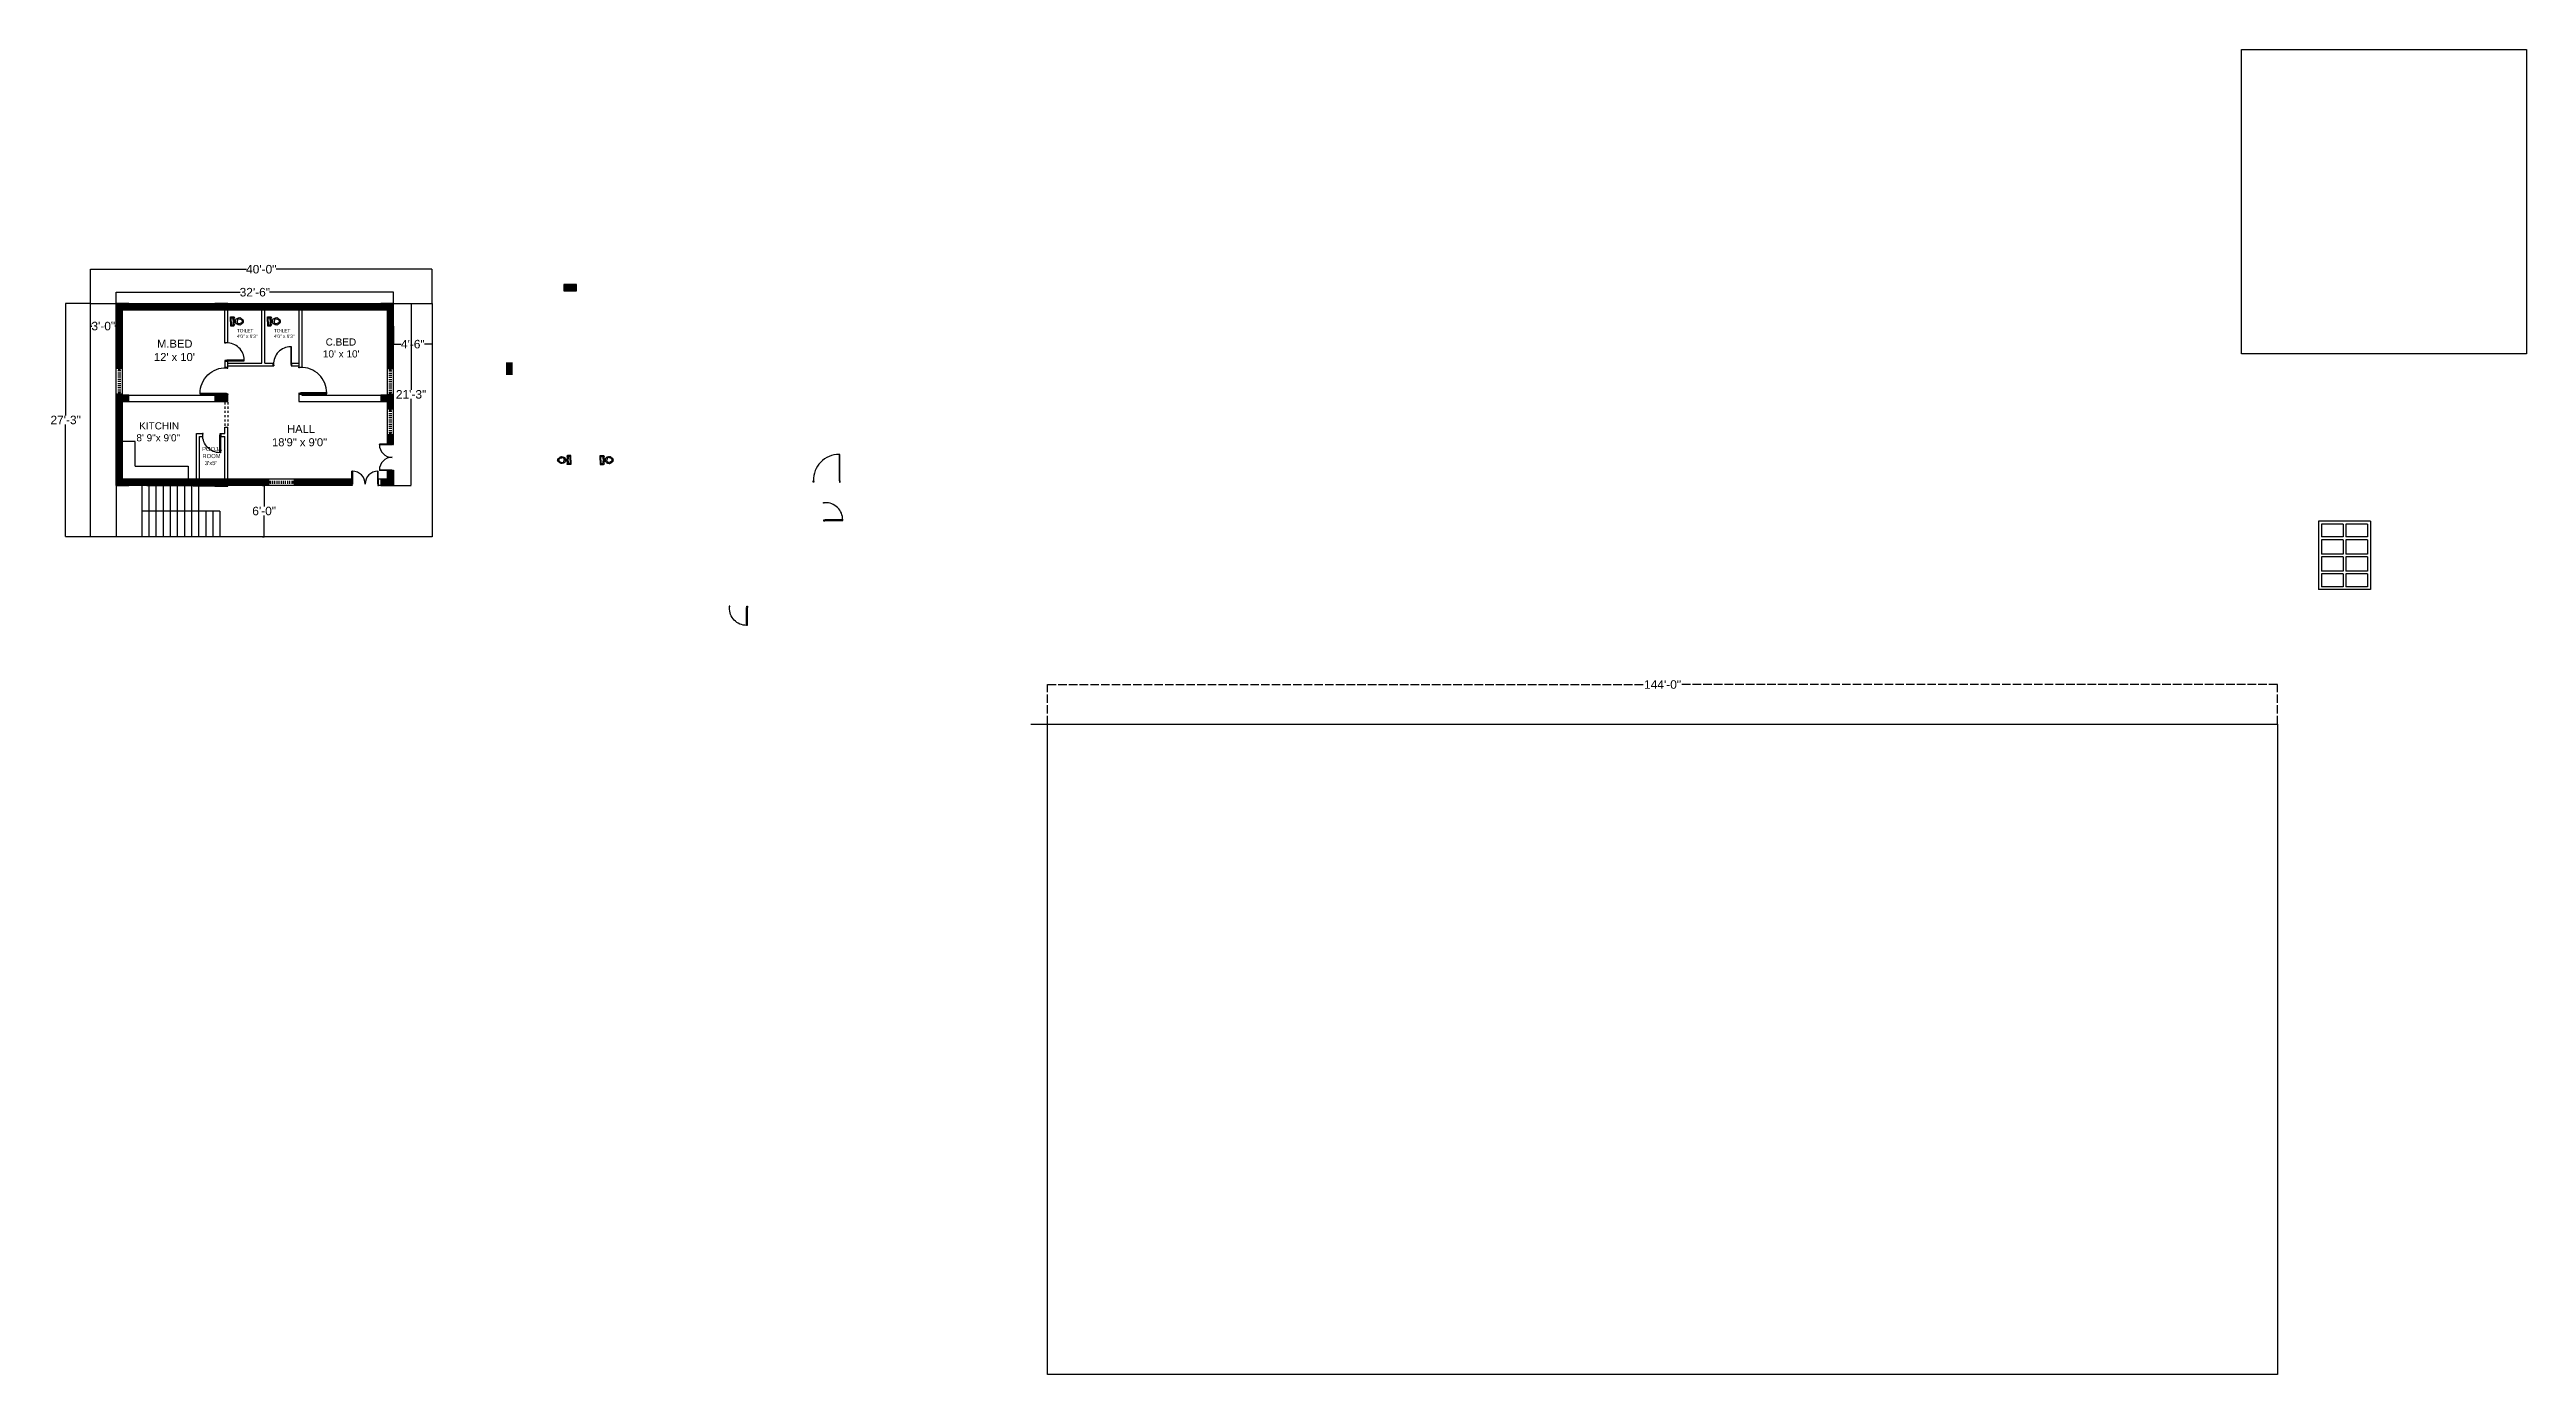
# Model space of a CAD drawing. Header units: inches. Extents: x -7493 to 22571, y -4428 to 5732.
# Drawn here: x -4310 to -829, y -3030 to -1168 of the extents above; entities that cross this region are included whole.
import ezdxf

# ---------------------------------------------------------------- set-up
doc = ezdxf.new("R2010")
doc.units = ezdxf.units.IN
doc.header["$MEASUREMENT"] = 0
doc.linetypes.add('ACAD_ISO02W100', pattern=[15, 12, -3])
doc.layers.add('dimentions', color=10, linetype='ACAD_ISO02W100')
doc.styles.get("Standard").update_dxf_attribs({"font": 'arial.ttf'})
doc.dimstyles.get("Standard").update_dxf_attribs({"dimtxt": 12, "dimasz": 0.18, "dimexe": 0, "dimexo": 0.0625, "dimgap": 0.09, "dimtad": 0, "dimtih": 1, "dimtoh": 1, "dimdec": 0, "dimrnd": 3, "dimzin": 3, "dimdsep": 46, "dimlunit": 3, "dimtxsty": 'Standard', "dimcen": 0.09, "dimclrd": 4, "dimclrt": 1, "dimadec": 0, "dimazin": 0, "dimtfac": 1, "dimtdec": 0, "dimtofl": 0, "dimtmove": 0, "dimatfit": 3, "dimfxl": 1, "dimtolj": 1, "dimtzin": 0, "dimarcsym": 0})
pattern_1 = [(45, (-123.36597, -32.24797), (-0.265165043, 0.265165043), []), (45, (-123.1892, -32.24797), (-0.265165043, 0.265165043), [])]

msp = doc.modelspace()

# ---------------------------------------------------------------- texts
at = {"attachment_point": 1}
for s, width, insert, char_height in [('   TOILET\\P   4\'0" x 6\'3" ', 36.584, (-4052, -1560.7), 4.733), ('   TOILET\\P   4\'0" x 6\'3" ', 36.584, (-4000, -1560.7), 4.733), ("   M.BED\\P  12' x 10'", 72.496, (-4171.8, -1575.8), 11.24), ("      C.BED\\P     10' x 10'", 90.236, (-3945.2, -1574), 10.057), ('      KITCHIN\\P     8\' 9"x 9\'0"', 90.236, (-4207.3, -1691.9), 10.057), ('\\pi19.11167;   HALL\\P\\pi2.32801;  18\'9" x 9\'0"', 90.031, (-4008.2, -1695.6), 11.24), ("\\pi8.01847;  POOJA\\P\\pi10.63745; ROOM\\P\\pi16.45449;3'x5'", 48.655, (-4108, -1726.5), 5.916)]:
    msp.add_mtext_dynamic_manual_height_columns(s, width=width, gutter_width=1.85, heights=[0], dxfattribs=dict(at, insert=insert, char_height=char_height))

# ---------------------------------------------------------------- blocks, each defined once
blk = doc.blocks.new('new block')
at = {"color": 4}
for p, q in [((5074.4, -488.4), (5072.4, -488.4)), ((5072.4, -488.4), (5072.4, -488.9)), ((5072.4, -488.9), (5073.4, -488.9)), ((5073.4, -488.9), (5073.4, -489.4)), ((5073.4, -489.4), (5074.4, -489.4)), ((5074.4, -489.4), (5074.4, -488.4)), ((5072.4, -526.4), (5072.4, -525.9)), ((5072.4, -525.9), (5073.4, -525.9)), ((5074.4, -526.4), (5072.4, -526.4)), ((5073.4, -525.9), (5073.4, -525.4)), ((5073.4, -525.4), (5074.4, -525.4)), ((5074.4, -525.4), (5074.4, -526.4))]:
    blk.add_line(p, q, dxfattribs=at)
blk.add_lwpolyline([(5072.4, -488.9), (5035.4, -488.9), (5035.4, -489.9), (5072.4, -489.9)], close=True, dxfattribs=at)
blk.add_arc((5071.4, -489.9), 36, 179.9779, 271.5918, dxfattribs=at)
blk = doc.blocks.new('2')
at = {"color": 4}
for p, q in [((5142.7, -693.2), (5124.7, -693.2)), ((5124.7, -693.7), (5124.7, -693.2)), ((5142.7, -693.7), (5124.7, -693.7)), ((5144.7, -692.7), (5142.7, -692.7)), ((5142.7, -692.7), (5142.7, -693.2)), ((5142.7, -693.2), (5143.7, -693.2)), ((5143.7, -693.2), (5143.7, -693.7)), ((5143.7, -693.7), (5144.7, -693.7)), ((5144.7, -693.7), (5144.7, -692.7)), ((5142.7, -729.6), (5124.7, -729.6)), ((5124.7, -729.6), (5124.7, -730.2)), ((5142.7, -730.2), (5124.7, -730.2)), ((5142.7, -730.7), (5142.7, -730.2)), ((5142.7, -730.2), (5143.7, -730.2)), ((5142.7, -730.2), (5143.2, -730.2)), ((5144.7, -730.7), (5142.7, -730.7)), ((5143.7, -730.2), (5143.7, -729.7)), ((5143.7, -729.7), (5144.7, -729.7)), ((5144.7, -729.7), (5144.7, -730.7))]:
    blk.add_line(p, q, dxfattribs=at)
for points in [[(5124.7, -693.7), (5142.7, -693.7), (5142.7, -693.2), (5124.7, -693.2)], [(5124.7, -729.6), (5142.7, -729.6), (5142.7, -730.2), (5124.7, -730.2)]]:
    blk.add_lwpolyline(points, dxfattribs=at)
for centre, start, end in [((5142.7, -693.7), 180, 270), ((5142.7, -729.6), 90, 180)]:
    blk.add_arc(centre, 18, start, end, dxfattribs=at)
blk = doc.blocks.new('column')
at = {"true_color": 0x991b1e}
h = blk.add_hatch(color=244, dxfattribs=at)
h.dxf.hatch_style = 1
h.paths.add_polyline_path([(133, 336.4), (124, 336.4), (124, 318.4), (133, 318.4)])
blk.add_lwpolyline([(133, 318.4), (133, 336.4), (124, 336.4), (124, 318.4)], close=True)
blk = doc.blocks.new('4')
at = {"color": 4}
for p, q in [((5454.5, -549.1), (5454.5, -547.1)), ((5454.5, -547.1), (5455, -547.1)), ((5455.5, -549.1), (5454.5, -549.1)), ((5455, -547.1), (5455, -548.1)), ((5455, -548.1), (5455.5, -548.1)), ((5455.5, -548.1), (5455.5, -549.1)), ((5480, -548.1), (5479.5, -548.1)), ((5479.5, -548.1), (5479.5, -549.1)), ((5479.5, -549.1), (5480.5, -549.1)), ((5480.5, -547.1), (5480, -547.1)), ((5480, -547.1), (5480, -548.1)), ((5480.5, -549.1), (5480.5, -547.1))]:
    blk.add_line(p, q, dxfattribs=at)
blk.add_lwpolyline([(5480, -547.1), (5480, -522.1), (5479, -522.1), (5479, -547.1)], close=True, dxfattribs=at)
blk.add_arc((5479, -546.1), 24, 89.9502, 182.388, dxfattribs=at)
blk = doc.blocks.new('*D55')
at = {"color": 0, "lineweight": -2, "transparency": 16777216}
for p, q in [((-4252.3, -1524.7), (-4252.3, -1476.8)), ((-3772.3, -1524.7), (-3772.3, -1476.8))]:
    blk.add_line(p, q, dxfattribs=at)
at = {"color": 4, "lineweight": -2, "transparency": 16777216}
for p, q in [((-4252.1, -1476.8), (-4033.2, -1476.8)), ((-3772.5, -1476.8), (-3991.4, -1476.8))]:
    blk.add_line(p, q, dxfattribs=at)
at = {"color": 4, "transparency": 16777216}
for points in [[(-4252.1, -1476.8), (-4252.1, -1476.9), (-4252.3, -1476.8)], [(-3772.5, -1476.8), (-3772.5, -1476.9), (-3772.3, -1476.8)]]:
    blk.add_solid(points, dxfattribs=at)
at = {"layer": 'Defpoints', "color": 0, "transparency": 16777216}
for p in [(-4252.3, -1476.8), (-4252.3, -1524.7), (-3772.3, -1524.7)]:
    blk.add_point(p, dxfattribs=at)
at = {"color": 1, "transparency": 16777216, "insert": (-4012.3, -1476.8), "char_height": 12, "attachment_point": 5}
blk.add_mtext('\\A1;40\'-0"', dxfattribs=at)
blk = doc.blocks.new('*D56')
at = {"color": 0, "lineweight": -2, "transparency": 16777216}
for p, q in [((-4252.4, -1524.7), (-4287.2, -1524.7)), ((-4252.4, -1852.7), (-4287.2, -1852.7))]:
    blk.add_line(p, q, dxfattribs=at)
at = {"color": 4, "lineweight": -2, "transparency": 16777216}
for p, q in [((-4287.2, -1524.9), (-4287.2, -1682.5)), ((-4287.2, -1852.5), (-4287.2, -1694.9))]:
    blk.add_line(p, q, dxfattribs=at)
at = {"color": 4, "transparency": 16777216}
for points in [[(-4287.3, -1524.9), (-4287.2, -1524.9), (-4287.2, -1524.7)], [(-4287.3, -1852.5), (-4287.2, -1852.5), (-4287.2, -1852.7)]]:
    blk.add_solid(points, dxfattribs=at)
at = {"layer": 'Defpoints', "color": 0, "transparency": 16777216}
for p in [(-4252.3, -1524.7), (-4287.2, -1852.7), (-4252.3, -1852.7)]:
    blk.add_point(p, dxfattribs=at)
at = {"color": 1, "transparency": 16777216, "insert": (-4287.2, -1688.7), "char_height": 12, "attachment_point": 5}
blk.add_mtext('\\A1;27\'-3"', dxfattribs=at)
blk = doc.blocks.new('A$C73EC25F1')
for p, q in [((0.25, 0.74), (0, 0.74)), ((0, 0.74), (0, 0.55)), ((0, 0.55), (0.03, 0.52)), ((0.01, 0.74), (0.01, 0.56)), ((0.01, 0.56), (0.02, 0.55)), ((0.02, 0.55), (0.03, 0.53)), ((0.02, 0.55), (0.02, 0.55)), ((0.02, 0.55), (0.02, 0.55)), ((0.1, 0.56), (0.03, 0.53)), ((0.1, 0.54), (0.03, 0.52)), ((0.03, 0.52), (0.03, 0.52)), ((0.25, 0.7), (0.05, 0.7)), ((0.05, 0.7), (0.05, 0.59)), ((0.05, 0.59), (0.07, 0.59)), ((0.16, 0.6), (0.07, 0.59)), ((0.07, 0.59), (0.07, 0.59)), ((0.18, 0.56), (0.1, 0.56)), ((0.18, 0.54), (0.1, 0.54)), ((0.11, 0.4), (0.19, 0.45)), ((0.11, 0.29), (0.15, 0.34)), ((0.12, 0.24), (0.11, 0.29)), ((0.15, 0.15), (0.12, 0.24)), ((0.15, 0.34), (0.18, 0.35)), ((0.19, 0.08), (0.15, 0.15)), ((0.25, 0.58), (0.16, 0.6)), ((0.25, 0.53), (0.18, 0.56)), ((0.25, 0.52), (0.18, 0.54)), ((0.18, 0.35), (0.24, 0.36)), ((0.2, 0.51), (0.19, 0.47)), ((0.19, 0.47), (0.19, 0.45)), ((0.19, 0.45), (0.31, 0.45)), ((0.2, 0.08), (0.19, 0.08)), ((0.22, 0.53), (0.2, 0.51)), ((0.21, 0.49), (0.2, 0.49)), ((0.2, 0.49), (0.2, 0.49)), ((0.2, 0.49), (0.2, 0.49)), ((0.2, 0.49), (0.2, 0.48)), ((0.2, 0.48), (0.21, 0.48)), ((0.2, 0.08), (0.22, 0.06)), ((0.25, 0.5), (0.21, 0.5)), ((0.21, 0.5), (0.21, 0.5)), ((0.21, 0.5), (0.21, 0.49)), ((0.21, 0.48), (0.25, 0.48)), ((0.21, 0.48), (0.21, 0.48)), ((0.21, 0.48), (0.21, 0.48)), ((0.22, 0.06), (0.25, 0.06)), ((0.23, 0.45), (0.23, 0.48)), ((0.24, 0.36), (0.25, 0.36)), ((0.25, 0.74), (0.5, 0.74)), ((0.25, 0.7), (0.45, 0.7)), ((0.26, 0.58), (0.25, 0.58)), ((0.32, 0.56), (0.25, 0.53)), ((0.32, 0.54), (0.25, 0.52)), ((0.25, 0.52), (0.25, 0.52)), ((0.25, 0.5), (0.29, 0.5)), ((0.29, 0.48), (0.25, 0.48)), ((0.26, 0.36), (0.25, 0.36)), ((0.25, 0.06), (0.27, 0.06)), ((0.35, 0.6), (0.26, 0.58)), ((0.32, 0.35), (0.26, 0.36)), ((0.27, 0.45), (0.27, 0.48)), ((0.27, 0.06), (0.29, 0.07)), ((0.3, 0.52), (0.28, 0.53)), ((0.29, 0.49), (0.29, 0.5)), ((0.29, 0.5), (0.29, 0.5)), ((0.3, 0.49), (0.29, 0.49)), ((0.29, 0.48), (0.29, 0.48)), ((0.29, 0.48), (0.29, 0.48)), ((0.29, 0.48), (0.3, 0.48)), ((0.29, 0.07), (0.3, 0.08)), ((0.31, 0.49), (0.3, 0.52)), ((0.3, 0.48), (0.3, 0.49)), ((0.3, 0.49), (0.3, 0.49)), ((0.3, 0.49), (0.3, 0.49)), ((0.3, 0.08), (0.31, 0.08)), ((0.31, 0.45), (0.31, 0.49)), ((0.31, 0.45), (0.39, 0.4)), ((0.31, 0.08), (0.35, 0.15)), ((0.4, 0.56), (0.32, 0.56)), ((0.4, 0.54), (0.32, 0.54)), ((0.35, 0.34), (0.32, 0.35)), ((0.44, 0.59), (0.35, 0.6)), ((0.39, 0.29), (0.35, 0.34)), ((0.35, 0.15), (0.38, 0.24)), ((0.38, 0.24), (0.39, 0.29)), ((0.47, 0.53), (0.4, 0.56)), ((0.47, 0.52), (0.4, 0.54)), ((0.45, 0.59), (0.44, 0.59)), ((0.45, 0.7), (0.45, 0.59)), ((0.48, 0.55), (0.47, 0.53)), ((0.5, 0.55), (0.47, 0.52)), ((0.48, 0.55), (0.49, 0.55)), ((0.49, 0.74), (0.49, 0.56)), ((0.49, 0.55), (0.49, 0.56)), ((0.49, 0.56), (0.49, 0.56)), ((0.5, 0.74), (0.5, 0.55))]:
    blk.add_line(p, q)
for centre, radius, start, end in [((2.43, -0.34), 2.44, 164.6178, 166.2484), ((0.21, 0.2), 0.154, 166.557, 173.0452), ((0.1, 0.22), 0.0446, 174.3642, 199.9942), ((0.68, 0.44), 0.667, 201.1305, 207.7446), ((0.76, 0.12), 0.711, 161.1022, 164.4404), ((1.21, -0.04), 1.18, 158.3153, 160.9044), ((0.48, 0.34), 0.436, 208.1436, 219.081), ((0.34, 0.22), 0.255, 219.2937, 233.7294), ((0.22, 0.07), 0.061, 233.2861, 254.7689), ((0.27, 0.24), 0.241, 253.7934, 264.6213), ((0.23, 0.24), 0.241, 275.3787, 286.2066), ((0.28, 0.07), 0.061, 285.2311, 306.7139), ((0.16, 0.22), 0.255, 306.2706, 320.7063), ((0.02, 0.34), 0.436, 320.919, 331.8564), ((-0.71, -0.04), 1.18, 19.0956, 21.6847), ((-0.26, 0.12), 0.711, 15.5596, 18.8978), ((-0.18, 0.44), 0.667, 332.2554, 338.8695), ((-1.93, -0.34), 2.44, 13.7516, 15.3822), ((0.29, 0.2), 0.154, 6.9548, 13.443), ((0.4, 0.22), 0.0446, 340.0058, 5.6358)]:
    blk.add_arc(centre, radius, start, end)
blk = doc.blocks.new('*D57')
at = {"color": 0, "lineweight": -2, "transparency": 16777216}
for p, q in [((-4252.3, -1553), (-4252.3, -1556.7)), ((-4216.3, -1553), (-4216.3, -1556.7))]:
    blk.add_line(p, q, dxfattribs=at)
at = {"color": 4, "lineweight": -2, "transparency": 16777216}
for p, q in [((-4252.1, -1556.7), (-4250.3, -1556.7)), ((-4216.5, -1556.7), (-4218.3, -1556.7))]:
    blk.add_line(p, q, dxfattribs=at)
at = {"color": 4, "transparency": 16777216}
for points in [[(-4252.1, -1556.6), (-4252.1, -1556.7), (-4252.3, -1556.7)], [(-4216.5, -1556.6), (-4216.5, -1556.7), (-4216.3, -1556.7)]]:
    blk.add_solid(points, dxfattribs=at)
at = {"layer": 'Defpoints', "color": 0, "transparency": 16777216}
for p in [(-4252.3, -1552.9), (-4252.3, -1556.7), (-4216.3, -1552.9)]:
    blk.add_point(p, dxfattribs=at)
at = {"color": 1, "transparency": 16777216, "insert": (-4234.3, -1556.7), "char_height": 12, "attachment_point": 5}
blk.add_mtext('\\A1;3\'-0"', dxfattribs=at)
blk = doc.blocks.new('*D58')
at = {"color": 0, "lineweight": -2, "transparency": 16777216}
for p, q in [((-3826.3, -1556.7), (-3826.3, -1582.1)), ((-3772.3, -1556.7), (-3772.3, -1582.1))]:
    blk.add_line(p, q, dxfattribs=at)
at = {"color": 4, "lineweight": -2, "transparency": 16777216}
for p, q in [((-3826.1, -1582.1), (-3815.6, -1582.1)), ((-3772.5, -1582.1), (-3783, -1582.1))]:
    blk.add_line(p, q, dxfattribs=at)
at = {"color": 4, "transparency": 16777216}
for points in [[(-3826.1, -1582.1), (-3826.1, -1582.2), (-3826.3, -1582.1)], [(-3772.5, -1582.1), (-3772.5, -1582.2), (-3772.3, -1582.1)]]:
    blk.add_solid(points, dxfattribs=at)
at = {"layer": 'Defpoints', "color": 0, "transparency": 16777216}
for p in [(-3826.3, -1556.7), (-3772.3, -1556.7), (-3826.3, -1582.1)]:
    blk.add_point(p, dxfattribs=at)
at = {"color": 1, "transparency": 16777216, "insert": (-3799.3, -1582.1), "char_height": 12, "attachment_point": 5}
blk.add_mtext('\\A1;4\'-6"', dxfattribs=at)
blk = doc.blocks.new('*D59')
at = {"color": 0, "lineweight": -2, "transparency": 16777216}
for p, q in [((-4010.5, -1780.7), (-4008.2, -1780.7)), ((-4010.5, -1852.7), (-4008.2, -1852.7))]:
    blk.add_line(p, q, dxfattribs=at)
at = {"color": 4, "lineweight": -2, "transparency": 16777216}
for p, q in [((-4008.2, -1780.9), (-4008.2, -1810.5)), ((-4008.2, -1852.5), (-4008.2, -1822.9))]:
    blk.add_line(p, q, dxfattribs=at)
at = {"color": 4, "transparency": 16777216}
for points in [[(-4008.2, -1780.9), (-4008.2, -1780.9), (-4008.2, -1780.7)], [(-4008.2, -1852.5), (-4008.2, -1852.5), (-4008.2, -1852.7)]]:
    blk.add_solid(points, dxfattribs=at)
at = {"layer": 'Defpoints', "color": 0, "transparency": 16777216}
for p in [(-4010.5, -1780.7), (-4010.5, -1852.7), (-4008.2, -1852.7)]:
    blk.add_point(p, dxfattribs=at)
at = {"color": 1, "transparency": 16777216, "insert": (-4008.2, -1816.7), "char_height": 12, "attachment_point": 5}
blk.add_mtext('\\A1;6\'-0"', dxfattribs=at)
blk = doc.blocks.new('*D60')
at = {"color": 0, "lineweight": -2, "transparency": 16777216}
for p, q in [((-4216.3, -1524.7), (-4216.3, -1509.1)), ((-3826.3, -1524.7), (-3826.3, -1509.1))]:
    blk.add_line(p, q, dxfattribs=at)
at = {"color": 4, "lineweight": -2, "transparency": 16777216}
for p, q in [((-4216.1, -1509.1), (-4042, -1509.1)), ((-3826.5, -1509.1), (-4000.6, -1509.1))]:
    blk.add_line(p, q, dxfattribs=at)
at = {"color": 4, "transparency": 16777216}
for points in [[(-4216.1, -1509), (-4216.1, -1509.1), (-4216.3, -1509.1)], [(-3826.5, -1509), (-3826.5, -1509.1), (-3826.3, -1509.1)]]:
    blk.add_solid(points, dxfattribs=at)
at = {"layer": 'Defpoints', "color": 0, "transparency": 16777216}
for p in [(-4216.3, -1509.1), (-4216.3, -1524.7), (-3826.3, -1524.7)]:
    blk.add_point(p, dxfattribs=at)
at = {"color": 1, "transparency": 16777216, "insert": (-4021.3, -1509.1), "char_height": 12, "attachment_point": 5}
blk.add_mtext('\\A1;32\'-6"', dxfattribs=at)
blk = doc.blocks.new('*D61')
at = {"color": 0, "lineweight": -2, "transparency": 16777216}
for p, q in [((-3826.2, -1524.7), (-3801.7, -1524.7)), ((-3826.2, -1780.7), (-3801.7, -1780.7))]:
    blk.add_line(p, q, dxfattribs=at)
at = {"color": 4, "lineweight": -2, "transparency": 16777216}
for p, q in [((-3801.7, -1524.9), (-3801.7, -1646.5)), ((-3801.7, -1780.5), (-3801.7, -1658.9))]:
    blk.add_line(p, q, dxfattribs=at)
at = {"color": 4, "transparency": 16777216}
for points in [[(-3801.8, -1524.9), (-3801.7, -1524.9), (-3801.7, -1524.7)], [(-3801.8, -1780.5), (-3801.7, -1780.5), (-3801.7, -1780.7)]]:
    blk.add_solid(points, dxfattribs=at)
at = {"layer": 'Defpoints', "color": 0, "transparency": 16777216}
for p in [(-3826.3, -1524.7), (-3826.3, -1780.7), (-3801.7, -1780.7)]:
    blk.add_point(p, dxfattribs=at)
at = {"color": 1, "transparency": 16777216, "insert": (-3801.7, -1652.7), "char_height": 12, "attachment_point": 5}
blk.add_mtext('\\A1;21\'-3"', dxfattribs=at)
blk = doc.blocks.new('*D68')
at = {"layer": 'Defpoints', "color": 0, "transparency": 16777216}
for p in [(-1178.3, -2060.6), (-2907.2, -2116.5), (-1178.3, -2116.5)]:
    blk.add_point(p, dxfattribs=at)
at = {"layer": 'dimentions', "color": 0, "lineweight": -2, "transparency": 16777216}
for p, q in [((-2907.2, -2116.4), (-2907.2, -2060.6)), ((-2907, -2060.6), (-2067.5, -2060.6)), ((-1178.5, -2060.6), (-2017.9, -2060.6)), ((-1178.3, -2116.4), (-1178.3, -2060.6))]:
    blk.add_line(p, q, dxfattribs=at)
at = {"layer": 'dimentions', "color": 0, "transparency": 16777216}
for points in [[(-2907, -2060.5), (-2907, -2060.6), (-2907.2, -2060.6)], [(-1178.5, -2060.5), (-1178.5, -2060.6), (-1178.3, -2060.6)]]:
    blk.add_solid(points, dxfattribs=at)
at = {"layer": 'dimentions', "color": 5, "transparency": 16777216, "insert": (-2042.7, -2060.6), "char_height": 12, "attachment_point": 5}
blk.add_mtext('\\A1;144\'-0"', dxfattribs=at)

# ---------------------------------------------------------------- dimensions: what is measured, and where the dimension line sits
for p1, p2, distance, picture, middle in [((-3772.3, -1524.7), (-4252.3, -1524.7), -47.9, '*D55', (-4012.3, -1476.8)), ((-4252.3, -1524.7), (-4252.3, -1852.7), -34.9, '*D56', (-4287.2, -1688.7)), ((-3826.3, -1524.7), (-4216.3, -1524.7), -15.7, '*D60', (-4021.3, -1509.1)), ((-3826.3, -1524.7), (-3826.3, -1780.7), 24.6, '*D61', (-3801.7, -1652.7)), ((-4216.3, -1552.9), (-4252.3, -1552.9), 3.7, '*D57', (-4234.3, -1556.7)), ((-3772.3, -1556.7), (-3826.3, -1556.7), 25.5, '*D58', (-3799.3, -1582.1)), ((-4010.5, -1780.7), (-4010.5, -1852.7), 2.4, '*D59', (-4008.2, -1816.7))]:
    dim = msp.add_aligned_dim(p1=p1, p2=p2, distance=distance, dimstyle='Standard')
    dim.commit()
    dim.dimension.update_dxf_attribs({"geometry": picture, "text_midpoint": middle})
at = {"layer": 'dimentions'}
dim = msp.add_linear_dim(base=(-1178.3, -2060.6), p1=(-2907.2, -2116.5), p2=(-1178.3, -2116.5), angle=0, dimstyle='Standard', override={"dimclrd": 0, "dimclrt": 5}, dxfattribs=at)
dim.commit()
dim.dimension.update_dxf_attribs({"geometry": '*D68', "text_midpoint": (-2042.7, -2060.6), "dimtype": 161})

# ---------------------------------------------------------------- hatches: boundary and pattern name
at = {"true_color": 0xf8d731}
h = msp.add_hatch(dxfattribs=at)
h.set_pattern_fill('ANSI32', color=40)
h.set_pattern_definition(pattern_1)
h.paths.add_polyline_path([(-4077.3, -1524.7), (-4198.3, -1524.7), (-4198.3, -1533.7), (-4077.3, -1533.7)])
h.paths.add_polyline_path([(-4207.3, -1533.7), (-4216.3, -1533.7), (-4216.3, -1616.2), (-4207.3, -1616.2)])
h.paths.add_polyline_path([(-3844.3, -1524.7), (-4059.3, -1524.7), (-4059.3, -1533.7), (-3844.3, -1533.7)])
h.paths.add_polyline_path([(-3826.3, -1533.7), (-3835.3, -1533.7), (-3835.3, -1616.7), (-3826.3, -1616.7)])
h = msp.add_hatch(color=2)
h.dxf.hatch_style = 1
h.paths.add_polyline_path([(-4209.8, -1619.2), (-4209.8, -1616.2), (-4213.8, -1616.2), (-4213.8, -1619.2)])
h.paths.add_polyline_path([(-4209.8, -1652.2), (-4209.8, -1649.2), (-4213.8, -1649.2), (-4213.8, -1652.2)])
h = msp.add_hatch(color=2)
h.dxf.hatch_style = 1
h.paths.add_polyline_path([(-3828.8, -1619.7), (-3828.8, -1616.7), (-3832.8, -1616.7), (-3832.8, -1619.7)])
h.paths.add_polyline_path([(-3828.8, -1652.7), (-3828.8, -1649.7), (-3832.8, -1649.7), (-3832.8, -1652.7)])
at = {"true_color": 0x991b1e}
h = msp.add_hatch(color=244, dxfattribs=at)
h.dxf.hatch_style = 1
h.paths.add_polyline_path([(-3659.1, -1607.4), (-3668.1, -1607.4), (-3668.1, -1625.4), (-3659.1, -1625.4)])
at = {"true_color": 0xf8d731}
h = msp.add_hatch(dxfattribs=at)
h.set_pattern_fill('ANSI32', color=40)
h.set_pattern_definition(pattern_1)
h.paths.add_polyline_path([(-3826.3, -1662.7), (-3835.3, -1662.7), (-3835.3, -1673.4), (-3826.3, -1673.4)])
h.paths.add_polyline_path([(-3826.3, -1709.4), (-3835.3, -1709.4), (-3835.3, -1722.1), (-3826.3, -1722.1)])
h.paths.add_polyline_path([(-3826.3, -1760.1), (-3828.3, -1760.1), (-3835.3, -1760.1), (-3835.3, -1771.7), (-3826.3, -1771.7)])
h.paths.add_polyline_path([(-3885.3, -1771.7), (-3966, -1771.7), (-3966, -1780.7), (-3885.3, -1780.7)])
h.paths.add_polyline_path([(-4002, -1780.7), (-4059.3, -1780.7), (-4059.3, -1781.7), (-4077.3, -1781.7), (-4216.3, -1780.7), (-4077.3, -1780.7), (-4077.3, -1771.7), (-4002, -1771.7)])
h.paths.add_polyline_path([(-4077.3, -1771.7), (-4207.3, -1771.7), (-4207.3, -1652.2), (-4216.3, -1652.2), (-4216.3, -1780.7), (-4077.3, -1780.7)])
h = msp.add_hatch(color=2)
h.dxf.hatch_style = 1
h.paths.add_polyline_path([(-3828.8, -1676.4), (-3828.8, -1673.4), (-3832.8, -1673.4), (-3832.8, -1676.4)])
h.paths.add_polyline_path([(-3828.8, -1709.4), (-3828.8, -1706.4), (-3832.8, -1706.4), (-3832.8, -1709.4)])
h = msp.add_hatch(color=2)
h.dxf.hatch_style = 1
h.paths.add_polyline_path([(-3999, -1774.2), (-4002, -1774.2), (-4002, -1778.2), (-3999, -1778.2)])
h.paths.add_polyline_path([(-3966, -1774.2), (-3969, -1774.2), (-3969, -1778.2), (-3966, -1778.2)])

# ---------------------------------------------------------------- linework, layer by layer
for p, q in [((-4252.3, -1524.7), (-3772.3, -1524.7)), ((-4252.3, -1852.7), (-4252.3, -1524.7)), ((-4216.3, -1780.7), (-4216.3, -1524.7)), ((-3826.3, -1722.1), (-3826.3, -1524.7)), ((-3772.3, -1524.7), (-3772.3, -1852.7)), ((-4207.3, -1533.7), (-3835.3, -1533.7)), ((-4207.3, -1771.7), (-4207.3, -1533.7)), ((-4063.3, -1580.9), (-4063.3, -1533.7)), ((-4059.3, -1579.9), (-4059.3, -1533.7)), ((-4011.3, -1608.7), (-4011.3, -1533.7)), ((-4007.3, -1608.7), (-4007.3, -1533.7)), ((-3959.3, -1533.7), (-3959.3, -1614.7)), ((-3955.3, -1533.7), (-3955.3, -1614.2)), ((-3835.3, -1533.7), (-3835.3, -1722.1)), ((-4063.3, -1579.9), (-4059.3, -1579.9)), ((-4207.3, -1616.2), (-4216.3, -1616.2)), ((-4213.8, -1619.2), (-4209.8, -1619.2)), ((-4213.8, -1622.2), (-4209.8, -1622.2)), ((-4213.8, -1625.2), (-4209.8, -1625.2)), ((-4213.8, -1628.2), (-4209.8, -1628.2)), ((-4213.8, -1631.2), (-4209.8, -1631.2)), ((-4213.8, -1634.2), (-4209.8, -1634.2)), ((-4063.3, -1605.9), (-4059.3, -1605.9)), ((-4063.3, -1605.9), (-4063.3, -1614.7)), ((-4059.3, -1614.7), (-4063.3, -1614.7)), ((-4059.3, -1614.7), (-4059.3, -1605.9)), ((-4059.3, -1608.7), (-4011.3, -1608.7)), ((-4059.3, -1612.7), (-3994.4, -1612.7)), ((-4059.3, -1615.7), (-4059.3, -1612.7)), ((-4007.3, -1608.7), (-3995.4, -1608.7)), ((-3995.4, -1612.7), (-3995.4, -1608.7)), ((-3970.4, -1612.7), (-3959.3, -1612.7)), ((-3969.4, -1608.7), (-3959.3, -1608.7)), ((-3969.4, -1611.7), (-3969.4, -1608.7)), ((-3959.3, -1612.7), (-3959.3, -1615.2)), ((-3959.3, -1614.2), (-3955.3, -1614.2)), ((-3826.3, -1616.7), (-3835.3, -1616.7)), ((-3832.8, -1619.7), (-3828.8, -1619.7)), ((-3832.8, -1622.7), (-3828.8, -1622.7)), ((-3832.8, -1625.7), (-3828.8, -1625.7)), ((-3832.8, -1628.7), (-3828.8, -1628.7)), ((-3832.8, -1631.7), (-3828.8, -1631.7)), ((-3832.8, -1634.7), (-3828.8, -1634.7)), ((-4207.3, -1652.2), (-4216.3, -1652.2)), ((-4213.8, -1637.2), (-4209.8, -1637.2)), ((-4213.8, -1640.2), (-4209.8, -1640.2)), ((-4213.8, -1643.2), (-4209.8, -1643.2)), ((-4213.8, -1646.2), (-4209.8, -1646.2)), ((-4213.8, -1649.2), (-4209.8, -1649.2)), ((-4213.8, -1652.2), (-4209.8, -1652.2)), ((-4207.3, -1652.2), (-4207.3, -1651.2)), ((-4207.3, -1653.7), (-4063.3, -1653.7)), ((-4207.3, -1662.7), (-4063.3, -1662.7)), ((-4063.3, -1653.7), (-4063.3, -1652.7)), ((-4059.3, -1652.7), (-4063.3, -1652.7)), ((-4059.3, -1662.7), (-4059.3, -1651.7)), ((-3959.3, -1651.2), (-3959.3, -1662.7)), ((-3959.3, -1652.2), (-3955.3, -1652.2)), ((-3959.3, -1662.7), (-3835.3, -1662.7)), ((-3955.3, -1652.2), (-3955.3, -1653.7)), ((-3955.3, -1653.7), (-3835.3, -1653.7)), ((-3826.3, -1652.7), (-3835.3, -1652.7)), ((-3832.8, -1637.7), (-3828.8, -1637.7)), ((-3832.8, -1640.7), (-3828.8, -1640.7)), ((-3832.8, -1643.7), (-3828.8, -1643.7)), ((-3832.8, -1646.7), (-3828.8, -1646.7)), ((-3832.8, -1649.7), (-3828.8, -1649.7)), ((-3832.8, -1652.7), (-3828.8, -1652.7)), ((-4063.3, -1698.7), (-4059.3, -1698.7)), ((-4063.3, -1707.7), (-4063.3, -1698.7)), ((-4059.3, -1771.7), (-4059.3, -1698.7)), ((-3826.3, -1673.4), (-3835.3, -1673.4)), ((-3832.8, -1676.4), (-3828.8, -1676.4)), ((-3832.8, -1679.4), (-3828.8, -1679.4)), ((-3832.8, -1682.4), (-3828.8, -1682.4)), ((-3832.8, -1685.4), (-3828.8, -1685.4)), ((-3832.8, -1688.4), (-3828.8, -1688.4)), ((-3832.8, -1691.4), (-3828.8, -1691.4)), ((-3832.8, -1694.4), (-3828.8, -1694.4)), ((-3832.8, -1697.4), (-3828.8, -1697.4)), ((-3832.8, -1700.4), (-3828.8, -1700.4)), ((-3832.8, -1703.4), (-3828.8, -1703.4)), ((-4189.3, -1718.8), (-4207.3, -1718.8)), ((-4189.3, -1753.7), (-4189.3, -1718.8)), ((-4103.3, -1771.7), (-4103.3, -1707.7)), ((-4103.3, -1707.7), (-4095, -1707.7)), ((-4099.3, -1771.7), (-4099.3, -1711.7)), ((-4099.3, -1711.7), (-4095, -1711.7)), ((-4095, -1707.7), (-4095, -1711.7)), ((-4069, -1707.7), (-4063.3, -1707.7)), ((-4069, -1707.7), (-4069, -1711.7)), ((-4069, -1711.7), (-4063.3, -1711.7)), ((-4063.3, -1771.7), (-4063.3, -1711.7)), ((-3826.3, -1709.4), (-3835.3, -1709.4)), ((-3826.3, -1722.1), (-3835.3, -1722.1)), ((-3832.8, -1706.4), (-3828.8, -1706.4)), ((-3832.8, -1709.4), (-3828.8, -1709.4)), ((-3885.3, -1771.7), (-4207.3, -1771.7)), ((-4189.3, -1753.7), (-4115, -1753.7)), ((-4115, -1753.7), (-4115, -1771.7)), ((-4002, -1771.7), (-4002, -1780.7)), ((-3999, -1778.2), (-3999, -1774.2)), ((-3996, -1778.2), (-3996, -1774.2)), ((-3993, -1778.2), (-3993, -1774.2)), ((-3990, -1778.2), (-3990, -1774.2)), ((-3987, -1778.2), (-3987, -1774.2)), ((-3984, -1778.2), (-3984, -1774.2)), ((-3981, -1778.2), (-3981, -1774.2)), ((-3978, -1778.2), (-3978, -1774.2)), ((-3975, -1778.2), (-3975, -1774.2)), ((-3972, -1778.2), (-3972, -1774.2)), ((-3969, -1778.2), (-3969, -1774.2)), ((-3966, -1771.7), (-3966, -1780.7)), ((-3966, -1778.2), (-3966, -1774.2)), ((-3885.3, -1780.7), (-3885.3, -1771.7)), ((-3835.3, -1771.7), (-3847.3, -1771.7)), ((-3847.3, -1780.7), (-3847.3, -1771.7)), ((-3826.3, -1760.1), (-3835.3, -1760.1)), ((-3835.3, -1760.1), (-3835.3, -1771.7)), ((-3826.3, -1759.1), (-3826.3, -1780.7)), ((-4216.3, -1780.7), (-4216.3, -1852.7)), ((-3884.3, -1780.7), (-4216.3, -1780.7)), ((-4180.3, -1780.7), (-4180.3, -1852.7)), ((-4170.3, -1780.7), (-4170.3, -1852.7)), ((-4160.3, -1780.7), (-4160.3, -1852.7)), ((-4150.3, -1780.7), (-4150.3, -1852.7)), ((-4140.3, -1780.7), (-4140.3, -1852.7)), ((-4130.3, -1780.7), (-4130.3, -1852.7)), ((-4120.3, -1780.7), (-4120.3, -1852.7)), ((-4110.3, -1780.7), (-4110.3, -1852.7)), ((-4100.3, -1780.7), (-4100.3, -1852.7)), ((-3826.3, -1780.7), (-3848.3, -1780.7)), ((-4070.3, -1816.7), (-4180.3, -1816.7)), ((-4090.3, -1816.7), (-4090.3, -1852.7)), ((-4080.3, -1816.7), (-4080.3, -1852.7)), ((-4070.3, -1816.7), (-4070.3, -1852.7)), ((-1047.8, -1831.1), (-1120.8, -1831.1)), ((-1120.8, -1831.1), (-1120.8, -1927.1)), ((-1086.3, -1835.1), (-1116.8, -1835.1)), ((-1116.8, -1835.1), (-1116.8, -1853.1)), ((-1086.3, -1835.1), (-1086.3, -1853.1)), ((-1051.8, -1835.1), (-1082.3, -1835.1)), ((-1082.3, -1835.1), (-1082.3, -1853.1)), ((-1051.8, -1835.1), (-1051.8, -1853.1)), ((-1047.8, -1831.1), (-1047.8, -1927.1)), ((-3772.3, -1852.7), (-4252.3, -1852.7)), ((-1086.3, -1853.1), (-1116.8, -1853.1)), ((-1086.3, -1857.1), (-1116.8, -1857.1)), ((-1116.8, -1857.1), (-1116.8, -1877.1)), ((-1086.3, -1877.1), (-1116.8, -1877.1)), ((-1086.3, -1857.1), (-1086.3, -1877.1)), ((-1051.8, -1853.1), (-1082.3, -1853.1)), ((-1051.8, -1857.1), (-1082.3, -1857.1)), ((-1082.3, -1857.1), (-1082.3, -1877.1)), ((-1051.8, -1877.1), (-1082.3, -1877.1)), ((-1051.8, -1857.1), (-1051.8, -1877.1)), ((-1086.3, -1881.1), (-1116.8, -1881.1)), ((-1116.8, -1881.1), (-1116.8, -1901.1)), ((-1086.3, -1901.1), (-1116.8, -1901.1)), ((-1086.3, -1905.1), (-1116.8, -1905.1)), ((-1116.8, -1905.1), (-1116.8, -1923.1)), ((-1086.3, -1881.1), (-1086.3, -1901.1)), ((-1086.3, -1905.1), (-1086.3, -1923.1)), ((-1051.8, -1881.1), (-1082.3, -1881.1)), ((-1082.3, -1881.1), (-1082.3, -1901.1)), ((-1051.8, -1901.1), (-1082.3, -1901.1)), ((-1051.8, -1905.1), (-1082.3, -1905.1)), ((-1082.3, -1905.1), (-1082.3, -1923.1)), ((-1051.8, -1881.1), (-1051.8, -1901.1)), ((-1051.8, -1905.1), (-1051.8, -1923.1)), ((-1047.8, -1927.1), (-1120.8, -1927.1)), ((-1086.3, -1923.1), (-1116.8, -1923.1)), ((-1051.8, -1923.1), (-1082.3, -1923.1)), ((-2930.4, -2116.5), (-1178.3, -2116.5)), ((-2907.2, -3030.4), (-2907.2, -2116.5)), ((-1178.3, -2116.5), (-1178.3, -3030.4)), ((-1178.3, -3030.4), (-2907.2, -3030.4))]:
    msp.add_line(p, q)
at = {"color": 7, "lineweight": 0}
for p, q in [((-4077.3, -1524.7), (-4198.3, -1524.7)), ((-3844.3, -1524.7), (-4059.3, -1524.7)), ((-4216.3, -1533.7), (-4216.3, -1616.2)), ((-4207.3, -1616.2), (-4207.3, -1533.7)), ((-4198.3, -1533.7), (-4077.3, -1533.7)), ((-4059.3, -1533.7), (-3844.3, -1533.7)), ((-3835.3, -1533.7), (-3835.3, -1616.7)), ((-3826.3, -1616.7), (-3826.3, -1533.7)), ((-4216.3, -1616.2), (-4207.3, -1616.2)), ((-3835.3, -1616.7), (-3826.3, -1616.7))]:
    msp.add_line(p, q, dxfattribs=at)
at = {"lineweight": 0}
for p, q in [((-4198.3, -1524.7), (-4198.3, -1533.7)), ((-4077.3, -1533.7), (-4077.3, -1524.7)), ((-4059.3, -1524.7), (-4059.3, -1533.7)), ((-3844.3, -1533.7), (-3844.3, -1524.7)), ((-4207.3, -1533.7), (-4216.3, -1533.7)), ((-3826.3, -1533.7), (-3835.3, -1533.7))]:
    msp.add_line(p, q, dxfattribs=at)
at = {"color": 217, "true_color": 0x93278f}
for p, q in [((-4063.3, -1663.8), (-4063.3, -1666.8)), ((-4063.3, -1669.8), (-4063.3, -1672.8)), ((-4059.3, -1663.8), (-4059.3, -1666.8)), ((-4059.3, -1669.8), (-4059.3, -1672.8)), ((-4063.3, -1675.8), (-4063.3, -1678.8)), ((-4063.3, -1681.8), (-4063.3, -1684.8)), ((-4063.3, -1687.8), (-4063.3, -1690.8)), ((-4063.3, -1693.8), (-4063.3, -1696.8)), ((-4059.3, -1675.8), (-4059.3, -1678.8)), ((-4059.3, -1681.8), (-4059.3, -1684.8)), ((-4059.3, -1687.8), (-4059.3, -1690.8)), ((-4059.3, -1693.8), (-4059.3, -1696.8))]:
    msp.add_line(p, q, dxfattribs=at)
at = {"color": 4}
msp.add_lwpolyline([(-1229, -1167.9), (-828.5, -1167.9), (-828.5, -1595.6), (-1229, -1595.6)], close=True, dxfattribs=at)

# ---------------------------------------------------------------- block references
for name, p, rotation in [('column', (-4534.7, -1400.7), 270), ('column', (-4395.7, -1400.7), 270), ('column', (-4162.7, -1400.7), 270), ('column', (-3905.4, -1374.3), 270), ('4', (-3514.2, 3874.6), 270.0000000000002), ('column', (-4534.7, -1529.7), 270), ('column', (-4395.7, -1529.7), 270), ('column', (-4162.7, -1529.7), 270), ('column', (-4534.7, -1647.7), 270), ('column', (-4395.7, -1648.7), 270), ('2', (-3154.6, 3364), 270), ('column', (-4162.7, -1647.7), 270), ('4', (-2672.9, 3650), 270.0000000000002)]:
    msp.add_blockref(name, p, dxfattribs=dict(rotation=rotation))
at = {"color": 7, "yscale": 25, "zscale": 25}
for p, xscale, rotation in [((-4037.1, -1556.3), 25, 90.00000000000001), ((-3985.1, -1556.3), 25, 90.00000000000001), ((-3595.7, -1751.3), -25, 270), ((-3517.4, -1751.3), 25, 90.00000000000001)]:
    msp.add_blockref('A$C73EC25F1', p, dxfattribs=dict(at, xscale=xscale, rotation=rotation))
for name, p in [('4', (-9449.9, -1063.6)), ('2', (-8971, -1029.5))]:
    msp.add_blockref(name, p)
at = {"color": 4, "xscale": -1, "rotation": 180}
msp.add_blockref('new block', (-9133.7, -2141.1), dxfattribs=at)
at = {"color": 4}
for p, rotation in [((1115.1, -2140.6), 180), ((-2710.3, 3298.4), 270)]:
    msp.add_blockref('new block', p, dxfattribs=dict(at, rotation=rotation))
at = {"xscale": -1, "rotation": 180}
for p in [(-9549.5, -2256.8), (-8809.2, -2499.5)]:
    msp.add_blockref('4', p, dxfattribs=at)

msp.set_redraw_order([(e.dxf.handle, doc.entitydb.next_handle()) for e in msp.query("TEXT MTEXT ATTDEF DIMENSION ARC_DIMENSION")])  # texts and dimensions are drawn at this point

doc.saveas('drawing.dxf')
